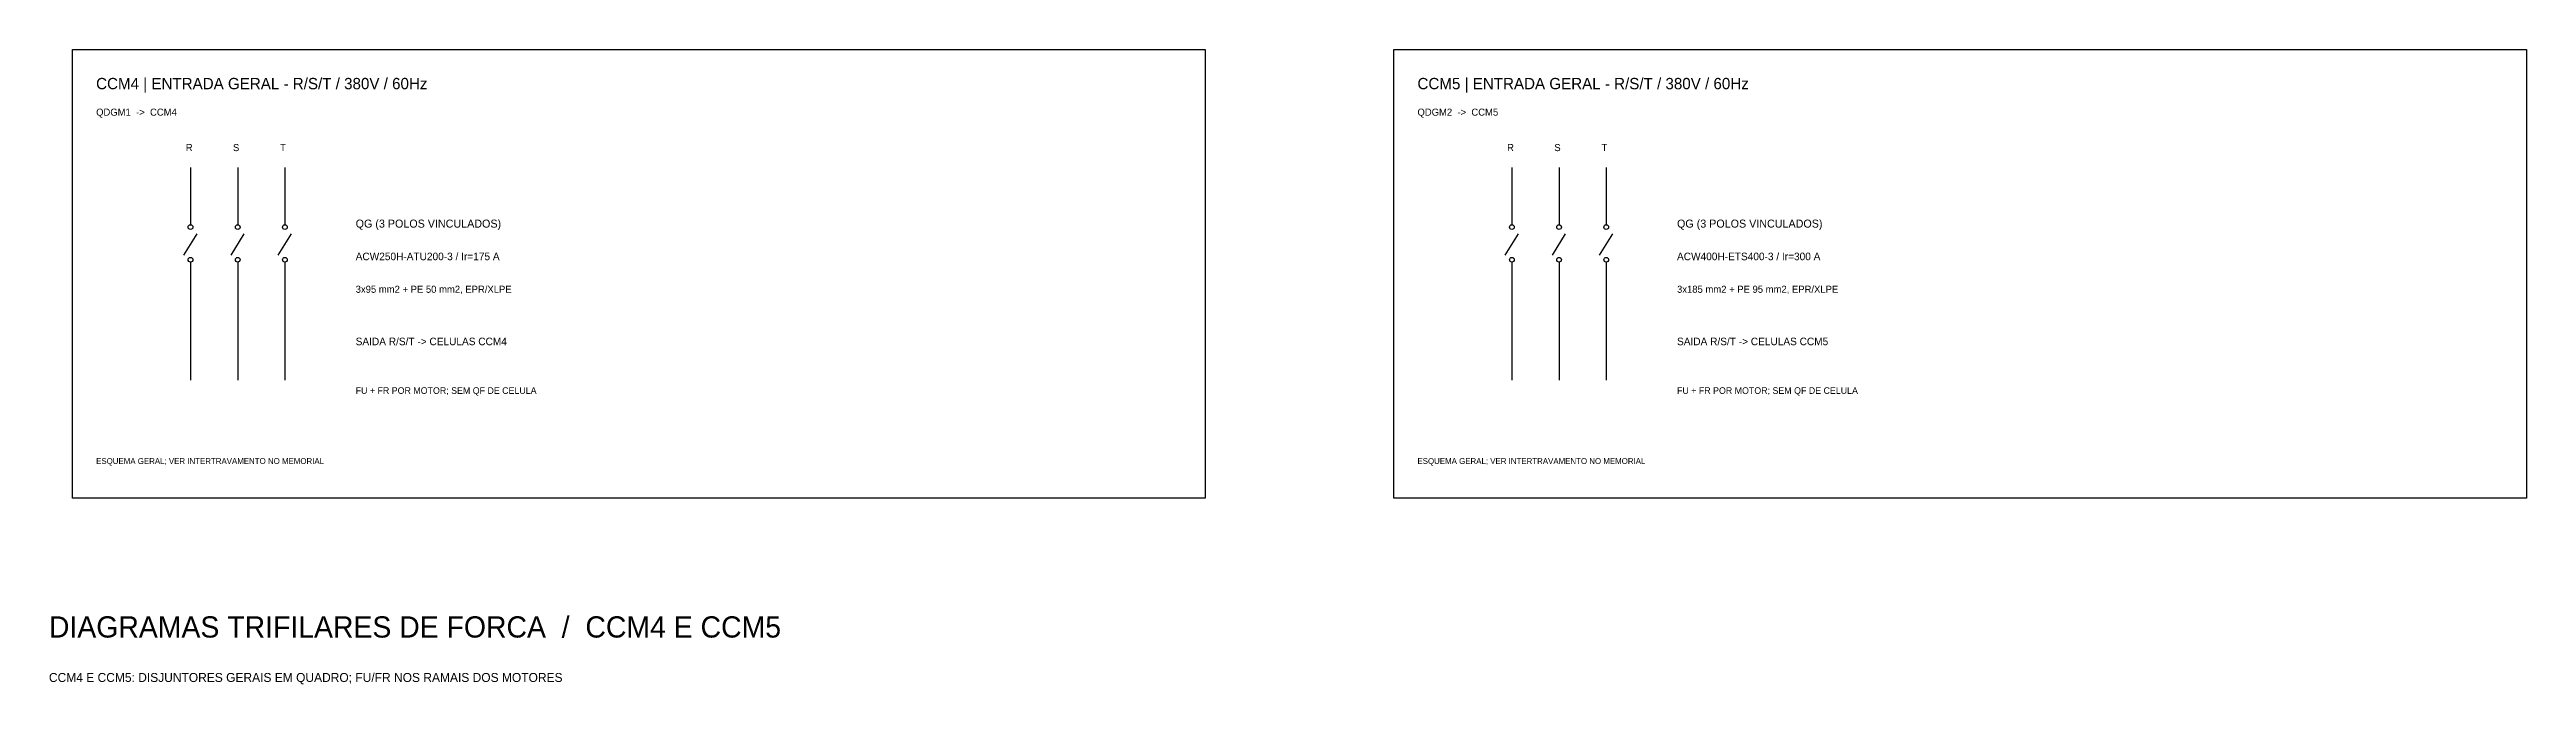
# Model space of a CAD drawing. Extents: x -646 to 641, y -554 to 322.
# Drawn here: x -267 to -162, y -179.9 to -153 of the extents above; entities that cross this region are included whole.
import ezdxf

# ---------------------------------------------------------------- set-up
doc = ezdxf.new("R2010")
doc.units = 0
doc.header["$MEASUREMENT"] = 0
for name, color, linetype in [('_ARQ-TEXTO', 4, 'Continuous'), ('_ELT_UNIFILAR_PROC_TEXTO', 1, 'Continuous'), ('ELET_TRIFILAR_TEXTO', 4, 'Continuous')]:
    doc.layers.add(name, color=color, linetype=linetype)
doc.layers.add('ELET_TRIFILAR_DESENHO', color=5, linetype='Continuous', plot=False)

msp = doc.modelspace()

# ---------------------------------------------------------------- texts
at = {"layer": '_ARQ-TEXTO', "insert": (-267, -177), "char_height": 0.9, "attachment_point": 1}
msp.add_mtext('DIAGRAMAS TRIFILARES DE FORCA  /  CCM4 E CCM5', dxfattribs=at)
at = {"layer": '_ELT_UNIFILAR_PROC_TEXTO', "char_height": 0.28, "attachment_point": 1}
for insert in [(-254, -167.3), (-198, -167.3)]:
    msp.add_mtext('FU + FR POR MOTOR; SEM QF DE CELULA', dxfattribs=dict(at, insert=insert))
at = {"layer": 'ELET_TRIFILAR_TEXTO', "attachment_point": 1}
for s, insert, char_height in [('CCM4 | ENTRADA GERAL - R/S/T / 380V / 60Hz', (-265, -154.2), 0.48), ('CCM5 | ENTRADA GERAL - R/S/T / 380V / 60Hz', (-209, -154.2), 0.48), ('QDGM1  ->  CCM4', (-265, -155.5), 0.3), ('QDGM2  ->  CCM5', (-209, -155.5), 0.3), ('R', (-261.2, -157), 0.3), ('S', (-259.2, -157), 0.3), ('T', (-257.2, -157), 0.3), ('R', (-205.2, -157), 0.3), ('S', (-203.2, -157), 0.3), ('T', (-201.2, -157), 0.3), ('QG (3 POLOS VINCULADOS)', (-254, -160.2), 0.34), ('QG (3 POLOS VINCULADOS)', (-198, -160.2), 0.34), ('ACW250H-ATU200-3 / Ir=175 A', (-254, -161.6), 0.32), ('ACW400H-ETS400-3 / Ir=300 A', (-198, -161.6), 0.32), ('3x95 mm2 + PE 50 mm2, EPR/XLPE', (-254, -163), 0.3), ('3x185 mm2 + PE 95 mm2, EPR/XLPE', (-198, -163), 0.3), ('SAIDA R/S/T -> CELULAS CCM4', (-254, -165.2), 0.32), ('SAIDA R/S/T -> CELULAS CCM5', (-198, -165.2), 0.32), ('ESQUEMA GERAL; VER INTERTRAVAMENTO NO MEMORIAL', (-265, -170.3), 0.25), ('ESQUEMA GERAL; VER INTERTRAVAMENTO NO MEMORIAL', (-209, -170.3), 0.25), ('CCM4 E CCM5: DISJUNTORES GERAIS EM QUADRO; FU/FR NOS RAMAIS DOS MOTORES', (-267, -179.4), 0.38)]:
    msp.add_mtext(s, dxfattribs=dict(at, insert=insert, char_height=char_height))

# ---------------------------------------------------------------- linework, layer by layer
at = {"layer": 'ELET_TRIFILAR_DESENHO'}
for p, q in [((-261, -158), (-261, -160.4)), ((-259, -158), (-259, -160.4)), ((-257, -158), (-257, -160.4)), ((-205, -158), (-205, -160.4)), ((-203, -158), (-203, -160.4)), ((-201, -158), (-201, -160.4)), ((-261.28, -161.7), (-260.72, -160.8)), ((-259.28, -161.7), (-258.72, -160.8)), ((-257.28, -161.7), (-256.72, -160.8)), ((-205.28, -161.7), (-204.72, -160.8)), ((-203.28, -161.7), (-202.72, -160.8)), ((-201.28, -161.7), (-200.72, -160.8)), ((-261, -162), (-261, -167)), ((-259, -162), (-259, -167)), ((-257, -162), (-257, -167)), ((-205, -162), (-205, -167)), ((-203, -162), (-203, -167)), ((-201, -162), (-201, -167))]:
    msp.add_line(p, q, dxfattribs=at)
for points in [[(-266, -153), (-218, -153), (-218, -172), (-266, -172)], [(-210, -153), (-162, -153), (-162, -172), (-210, -172)]]:
    msp.add_lwpolyline(points, close=True, dxfattribs=at)
for centre in [(-261, -160.52), (-259, -160.52), (-257, -160.52), (-205, -160.52), (-203, -160.52), (-201, -160.52), (-261, -161.9), (-259, -161.9), (-257, -161.9), (-205, -161.9), (-203, -161.9), (-201, -161.9)]:
    msp.add_circle(centre, 0.1, dxfattribs=at)

msp.set_redraw_order([(e.dxf.handle, doc.entitydb.next_handle()) for e in msp.query("TEXT MTEXT ATTDEF DIMENSION ARC_DIMENSION")])  # texts and dimensions are drawn at this point

doc.saveas('drawing.dxf')
